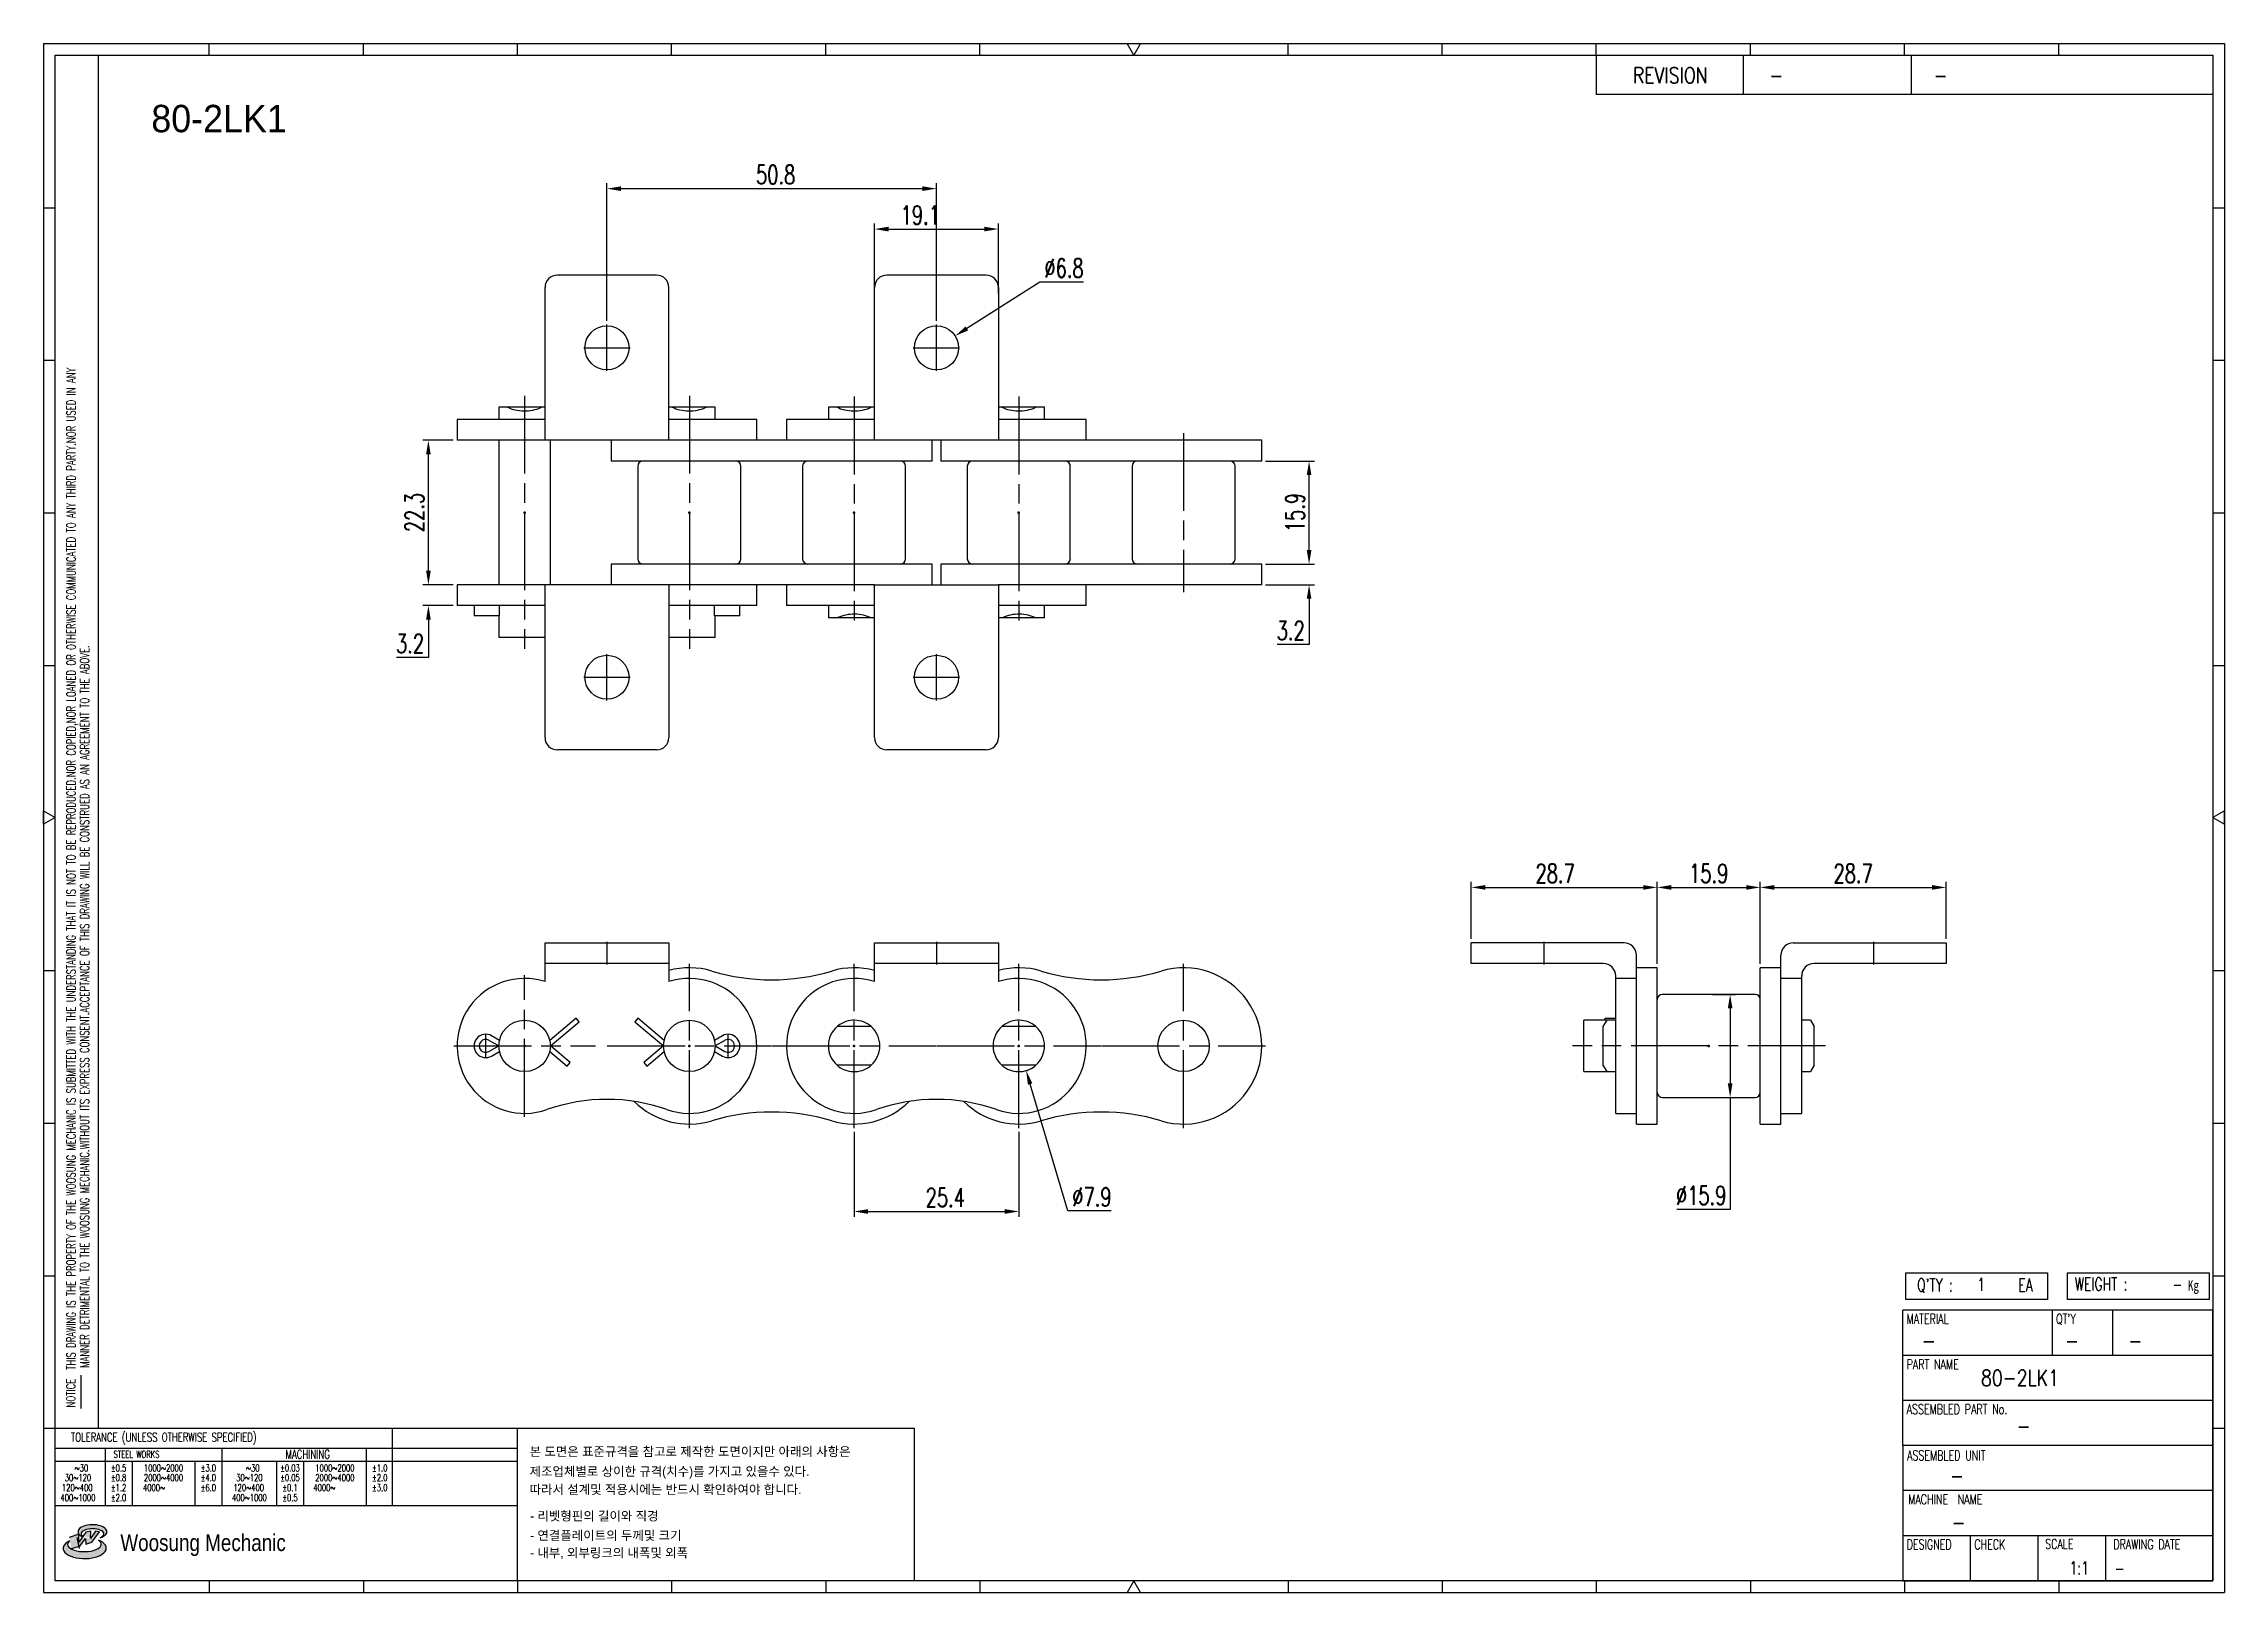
# Model space of a CAD drawing. Header units: millimetres. Extents: x 1209 to 1546, y 59 to 298.
import ezdxf
from ezdxf.enums import TextEntityAlignment as Align

# ---------------------------------------------------------------- set-up
doc = ezdxf.new("R2010")
doc.units = ezdxf.units.MM
doc.linetypes.add('AM_ISO08W050', pattern=[18, 12, -1.5, 3, -1.5])
doc.layers.get('Defpoints').update_dxf_attribs({"color": 80})
doc.layers.add('2d ConnectionPoints', color=7, linetype='Continuous', lineweight=50)
doc.layers.add('CL1', color=140, linetype='AM_ISO08W050', lineweight=25)
for name, color, linetype in [('S-DIM', 7, 'Continuous'), ('TITLE', 7, 'Continuous'), ('도면레이아웃', 7, 'Continuous')]:
    doc.layers.add(name, color=color, linetype=linetype)
doc.styles.add('HAN', font='ROMANS.shx', dxfattribs={"width": 0.7, "bigfont": 'whgtxt.shx'})
doc.styles.add('HKD_ST2', font='romans.shx', dxfattribs={"width": 0.7, "height": 4, "bigfont": '@extfont2.shx'})
doc.styles.add('HSG', font='SIMPLEX.shx', dxfattribs={"width": 0.7, "bigfont": 'HSG.shx'})
doc.styles.add('MtXpl_', font='Gulim.ttf')
doc.styles.add('SLDTEXTSTYLE4', font='arial.ttf', dxfattribs={"width": 0.8})
doc.dimstyles.new('AP1.2', dxfattribs={"dimscale": 1.2, "dimtxt": 2.4, "dimasz": 1.8, "dimexe": 0.7, "dimexo": 0.5, "dimgap": 0.6, "dimtad": 1, "dimtoh": 1, "dimdec": 1, "dimrnd": 0.01, "dimzin": 9, "dimdsep": 46, "dimtxsty": 'HSG', "dimcen": 0, "dimclrd": 251, "dimclre": 251, "dimclrt": 60, "dimazin": 2, "dimtp": 1, "dimtm": 1, "dimtfac": 0.5, "dimtdec": 1, "dimtofl": 0, "dimtmove": 0, "dimatfit": 3, "dimfxl": 0, "dimtvp": 1, "dimtolj": 2, "dimlwd": -1, "dimlwe": -1, "dimarcsym": 0})

msp = doc.modelspace()

# ---------------------------------------------------------------- texts
at = {"color": 254, "style": 'MtXpl_'}
msp.add_text('80-2LK1', height=4.221, dxfattribs=at).set_placement((1226.09, 283.9))
at = {"style": 'HAN', "width": 0.8}
msp.add_text('80-2LK1', height=2.436, dxfattribs=at).set_placement((1508.19, 90.62))
at = {"color": 140, "style": 'MtXpl_'}
for s, p in [('본 도면은 표준규격을 참고로 제작한 도면이지만 아래의 사항은', (1284.41, 79.78)), ('제조업체별로 상이한 규격(치수)를 가지고 있을수 있다.', (1284.41, 76.72)), ('따라서 설계및 적용시에는 반드시 확인하여야 합니다.', (1284.41, 73.93)), ('- 리벳형핀의 길이와 직경', (1284.49, 69.84)), ('- 연결플레이트의 두께및 크기', (1284.49, 66.85)), ('- 내부, 외부링크의 내폭및 외폭', (1284.49, 64.16))]:
    msp.add_text(s, height=1.4072, dxfattribs=at).set_placement(p)

# ---------------------------------------------------------------- blocks, each defined once
blk = doc.blocks.new('MAST')
at = {"layer": '도면레이아웃'}
h = blk.add_hatch(color=10, dxfattribs=at)
h.paths.add_polyline_path([(1.544, 35.177), (1.554, 34.966), (1.779, 35.034), (2.054, 35.422), (1.908, 35.446), (1.728, 35.167), (1.741, 35.439), (1.547, 35.405), (1.292, 35.041), (1.295, 35.33), (0.943, 35.208), (1.03, 34.8), (1.336, 34.885)])
edge = h.paths.add_edge_path()
edge.add_ellipse((1.795, 35.421), major_axis=(-0.53, 0), ratio=0.487785, start_angle=122.36065, end_angle=403.39574)
edge.add_line((1.411, 35.244), (1.419, 35.261))
edge.add_ellipse((1.798, 35.344), major_axis=(-0.423, 0), ratio=0.444396, start_angle=131.58977, end_angle=386.19408, ccw=False)
edge = h.paths.add_edge_path()
edge.add_ellipse((1.512, 34.815), major_axis=(-0.793, 0), ratio=0.480113, start_angle=314.67633, end_angle=590.85213)
edge.add_ellipse((1.501, 34.958), major_axis=(-0.62, 0), ratio=0.43311, start_angle=331.7024, end_angle=574.42495, ccw=False)
at = {"color": 140}
for p, q in [((0, 90.118), (80.15, 90.118)), ((0, 90.118), (0, 33.191)), ((80.15, 90.118), (80.15, 33.191)), ((57.068, 89.693), (57.068, 88.246)), ((62.47, 89.693), (62.47, 88.246)), ((68.635, 89.693), (68.635, 88.246)), ((79.725, 88.246), (57.068, 88.246)), ((68.449, 43.961), (68.449, 44.936)), ((68.449, 44.936), (73.654, 44.936)), ((73.654, 44.936), (73.654, 43.961)), ((74.39, 43.961), (74.39, 44.936)), ((74.39, 44.936), (79.595, 44.936)), ((79.595, 44.936), (79.595, 43.961)), ((68.336, 38.59), (68.336, 43.563)), ((79.725, 43.563), (68.336, 43.563)), ((73.654, 43.961), (68.449, 43.961)), ((73.827, 43.563), (73.827, 41.905)), ((79.595, 43.961), (74.39, 43.961)), ((76.037, 43.563), (76.037, 41.905)), ((79.725, 38.59), (79.725, 43.563)), ((79.725, 41.905), (68.336, 41.905)), ((79.725, 40.248), (68.336, 40.248)), ((68.336, 38.59), (68.336, 33.616)), ((79.725, 38.59), (68.336, 38.59)), ((79.725, 33.616), (79.725, 38.59)), ((79.725, 36.932), (68.336, 36.932)), ((79.725, 35.274), (68.336, 35.274)), ((70.822, 33.616), (70.822, 35.274)), ((73.309, 33.616), (73.309, 35.274)), ((75.796, 33.616), (75.796, 35.274)), ((0, 33.191), (80.15, 33.191)), ((68.336, 33.616), (79.725, 33.616))]:
    blk.add_line(p, q, dxfattribs=at)
for p, q in [((6.089, 89.693), (6.089, 90.118)), ((11.753, 89.693), (11.753, 90.118)), ((17.418, 89.693), (17.418, 90.118)), ((23.082, 89.693), (23.082, 90.118)), ((28.746, 89.693), (28.746, 90.118)), ((34.411, 89.693), (34.411, 90.118)), ((45.739, 89.693), (45.739, 90.118)), ((51.404, 89.693), (51.404, 90.118)), ((57.068, 89.693), (57.068, 90.118)), ((62.732, 89.693), (62.732, 90.118)), ((68.397, 89.693), (68.397, 90.118)), ((74.061, 89.693), (74.061, 90.118)), ((0, 84.085), (0.425, 84.085)), ((79.725, 84.085), (80.15, 84.085)), ((0, 78.478), (0.425, 78.478)), ((79.725, 78.478), (80.15, 78.478)), ((0, 72.87), (0.425, 72.87)), ((79.725, 72.87), (80.15, 72.87)), ((0, 67.262), (0.425, 67.262)), ((79.725, 67.262), (80.15, 67.262)), ((0, 56.047), (0.425, 56.047)), ((79.725, 56.047), (80.15, 56.047)), ((0, 50.439), (0.425, 50.439)), ((79.725, 50.439), (80.15, 50.439)), ((0, 44.832), (0.425, 44.832)), ((79.725, 44.832), (80.15, 44.832)), ((1.377, 39.947), (1.377, 41.174)), ((0, 39.224), (0.425, 39.224)), ((79.725, 39.224), (80.15, 39.224)), ((6.089, 33.616), (6.089, 33.191)), ((11.753, 33.616), (11.753, 33.191)), ((17.418, 33.616), (17.418, 33.191)), ((23.082, 33.616), (23.082, 33.191)), ((28.746, 33.616), (28.746, 33.191)), ((34.411, 33.616), (34.411, 33.191)), ((45.739, 33.616), (45.739, 33.191)), ((51.404, 33.616), (51.404, 33.191)), ((57.068, 33.616), (57.068, 33.191)), ((62.732, 33.616), (62.732, 33.191)), ((68.397, 33.616), (68.397, 33.191)), ((74.061, 33.616), (74.061, 33.191))]:
    blk.add_line(p, q)
at = {"color": 2}
for p, q in [((2.017, 39.224), (2.017, 89.693)), ((0.425, 39.224), (17.418, 39.224)), ((0.425, 38.487), (17.418, 38.487)), ((2.257, 38.487), (2.257, 36.382)), ((6.557, 38.5), (6.557, 36.382)), ((11.857, 38.487), (11.857, 36.382)), ((12.816, 39.224), (12.816, 36.382)), ((17.418, 33.616), (17.418, 39.224)), ((0.425, 38.012), (17.418, 38.012)), ((3.257, 38.012), (3.257, 36.382)), ((5.557, 38.012), (5.557, 36.382)), ((8.557, 38.012), (8.557, 36.382)), ((9.557, 38.026), (9.557, 36.382)), ((0.425, 36.382), (17.418, 36.382))]:
    blk.add_line(p, q, dxfattribs=at)
for points in [[(40.075, 89.693), (39.83, 90.118), (40.32, 90.118)], [(0.425, 61.679), (0, 61.433), (0, 61.924)], [(79.725, 61.679), (80.15, 61.433), (80.15, 61.924)], [(40.075, 33.616), (39.83, 33.191), (40.32, 33.191)]]:
    blk.add_lwpolyline(points, close=True)
at = {"color": 140}
blk.add_lwpolyline([(0.425, 89.693), (79.725, 89.693), (79.725, 33.616), (0.425, 33.616)], close=True, dxfattribs=at)
at = {"layer": '도면레이아웃'}
for p, q in [((1.295, 35.33), (0.943, 35.208)), ((1.547, 35.405), (1.292, 35.041)), ((1.292, 35.041), (1.295, 35.33)), ((1.741, 35.439), (1.547, 35.405)), ((1.908, 35.446), (1.728, 35.167)), ((1.728, 35.167), (1.741, 35.439)), ((1.779, 35.034), (2.054, 35.422)), ((2.054, 35.422), (1.908, 35.446)), ((1.03, 34.8), (1.336, 34.885)), ((1.224, 35.208), (1.311, 34.8)), ((1.224, 35.208), (1.224, 35.208)), ((1.336, 34.885), (1.544, 35.177)), ((1.419, 35.261), (1.411, 35.244)), ((1.544, 35.177), (1.554, 34.966)), ((1.554, 34.966), (1.779, 35.034))]:
    blk.add_line(p, q, dxfattribs=at)
for centre, major_axis, ratio, start_param, end_param in [((1.795, 35.421), (-0.53, 0), 0.487785, 2.135596, 7.040584), ((1.798, 35.344), (-0.423, 0), 0.444396, 2.296675, 6.740358), ((1.512, 34.815), (-0.793, 0), 0.480113, 5.492138, 10.312315), ((1.501, 34.958), (-0.62, 0), 0.43311, 5.789299, 10.025607)]:
    blk.add_ellipse(centre, major_axis=major_axis, ratio=ratio, start_param=start_param, end_param=end_param, dxfattribs=at)
for s, height, style, width, p in [('REVISION', 0.5806, 'HAN', 0.8, (58.415, 88.664)), ('-', 0.581, 'HAN', 0.8, (63.426, 88.664)), ('-', 0.581, 'HAN', 0.8, (69.468, 88.664)), ("Q'TY : ", 0.4746, 'HKD_ST2', 0.7, (68.857, 44.253)), ('1', 0.475, 'HKD_ST2', 0.7, (71.071, 44.275)), ('EA', 0.4746, 'HKD_ST2', 0.7, (72.578, 44.253)), ('WEIGHT : ', 0.4746, 'HKD_ST2', 0.7, (74.65, 44.286)), ('-', 0.581, 'HAN', 0.8, (69.029, 42.157)), ('-', 0.581, 'HAN', 0.8, (74.289, 42.157)), ('-', 0.581, 'HAN', 0.8, (76.623, 42.157)), ('-', 0.581, 'HAN', 0.8, (72.515, 39.013)), ('-', 0.581, 'HAN', 0.8, (70.067, 37.189)), ('-', 0.581, 'HAN', 0.8, (70.126, 35.48)), ('1:1', 0.4746, 'HKD_ST2', 0.7, (74.458, 33.848)), ('-', 0.475, 'HKD_ST2', 0.7, (76.112, 33.837))]:
    blk.add_text(s, height=height, dxfattribs=dict(style=style, width=width)).set_placement(p)
at = {"color": 6, "style": 'HKD_ST2', "width": 0.7}
for s, p in [(' THIS DRAWING IS THE PROPERTY OF THE WOOSUNG MECHANIC IS SUBMITTED WITH THE UNDERSTANDING THAT IT IS NOT TO BE REPRODUCED.NOR COPIED,NOR LOANED OR OTHERWISE COMMUNICATED TO ANY THIRD PARTY.NOR USED IN ANY', (1.173, 41.217)), ('MANNER DETRIMENTAL TO THE WOOSUNG MECHANIC.WITHOUT ITS EXPRESS CONSENT.ACCEPTANCE OF THIS DRAWING WILL BE CONSTRUED AS AN AGREEMENT TO THE ABOVE.', (1.672, 41.447))]:
    blk.add_text(s, height=0.326266, rotation=90, dxfattribs=at).set_placement(p)
at = {"style": 'HKD_ST2', "width": 0.7}
blk.add_text('-', height=0.475, dxfattribs=at).set_placement((78.613, 44.286), align=Align.RIGHT)
at = {"color": 254, "style": 'HKD_ST2', "width": 0.7}
for s, height, p in [('MATERIAL', 0.3651, (68.474, 43.425)), ("QT'Y", 0.3651, (73.965, 43.425)), ('PART NAME', 0.3651, (68.474, 41.756)), ('ASSEMBLED PART No.', 0.36511, (68.474, 40.109)), ('ASSEMBLED UNIT', 0.36511, (68.49, 38.408)), ('MACHINE  NAME', 0.36511, (68.532, 36.794)), ('DESIGNED', 0.3651, (68.474, 35.136)), ('CHECK', 0.3651, (70.961, 35.136)), ('SCALE', 0.3651, (73.566, 35.153)), ('DRAWING DATE', 0.36511, (76.071, 35.141))]:
    blk.add_text(s, height=height, dxfattribs=at).set_placement(p, align=Align.TOP_LEFT)
at = {"style": 'HKD_ST2', "width": 0.7}
blk.add_text('NOTICE', height=0.3263, rotation=90, dxfattribs=at).set_placement((1.163, 39.988))
blk.add_text('TOLERANCE (UNLESS OTHERWISE SPECIFIED)', height=0.32627, dxfattribs=at).set_placement((4.417, 38.896), align=Align.MIDDLE_CENTER)
at = {"color": 4, "style": 'HKD_ST2', "width": 0.7}
for s, height, p in [('%%12630', 0.261, (1.389, 37.762)), ('1000%%1262000', 0.26101, (4.407, 37.762)), ('%%12630', 0.261, (7.689, 37.762)), ('1000%%1262000', 0.26101, (10.707, 37.762)), ('120%%126400', 0.26101, (1.237, 37.045)), ('30%%126120', 0.261, (1.263, 37.411)), ('4000%%126', 0.261, (4.061, 37.045)), ('2000%%1264000', 0.26101, (4.407, 37.411)), ('120%%126400', 0.26101, (7.537, 37.045)), ('30%%126120', 0.261, (7.563, 37.411)), ('4000%%126', 0.261, (10.321, 37.045)), ('2000%%1264000', 0.26101, (10.707, 37.411)), ('400%%1261000', 0.26101, (1.263, 36.67)), ('400%%1261000', 0.26101, (7.563, 36.67))]:
    blk.add_text(s, height=height, dxfattribs=at).set_placement(p, align=Align.MIDDLE_CENTER)
for s, height, p in [('%%P0.5', 0.261, (2.757, 37.762)), ('STEEL WORKS', 0.26101, (3.416, 38.268)), ('%%P3.0', 0.261, (6.057, 37.762)), ('%%P0.03', 0.261, (9.057, 37.762)), ('MACHINING', 0.3263, (9.707, 38.27)), ('%%P1.0', 0.261, (12.357, 37.762)), ('%%P0.8', 0.261, (2.757, 37.411)), ('%%P1.2', 0.261, (2.757, 37.045)), ('%%P4.0', 0.261, (6.057, 37.411)), ('%%P6.0', 0.261, (6.057, 37.045)), ('%%P0.05', 0.261, (9.057, 37.411)), ('%%P0.1', 0.261, (9.057, 37.045)), ('%%P2.0', 0.261, (12.357, 37.411)), ('%%P3.0', 0.261, (12.357, 37.045)), ('%%P2.0', 0.261, (2.757, 36.67)), ('%%P0.5', 0.261, (9.057, 36.67))]:
    blk.add_text(s, height=height, dxfattribs=at).set_placement(p, align=Align.MIDDLE)
at = {"color": 1, "style": 'SLDTEXTSTYLE4', "width": 0.8}
blk.add_text('Woosung Mechanic', height=0.61957, dxfattribs=at).set_placement((2.822, 34.711))
at = {"layer": 'TITLE', "width": 0.8}
blk.add_text('Kg', height=0.3789, dxfattribs=at).set_placement((78.807, 44.286))
blk = doc.blocks.new('*D2')
at = {"layer": 'Defpoints', "color": 0, "transparency": 16777216}
for p in [(1397.29, 217.32), (1404.59, 217.32), (1397.29, 214.12)]:
    blk.add_point(p, dxfattribs=at)
at = {"layer": 'S-DIM', "color": 251, "linetype": 'ByBlock', "transparency": 16777216}
for p, q in [((1404.59, 219.48), (1404.59, 221.64)), ((1397.89, 217.32), (1405.43, 217.32)), ((1397.89, 214.12), (1405.43, 214.12)), ((1404.59, 211.96), (1404.59, 204.89)), ((1404.59, 204.89), (1399.65, 204.89))]:
    blk.add_line(p, q, dxfattribs=at)
at = {"layer": 'S-DIM', "color": 251, "transparency": 16777216}
for points in [[(1404.23, 219.48), (1404.95, 219.48), (1404.59, 217.32)], [(1404.23, 211.96), (1404.95, 211.96), (1404.59, 214.12)]]:
    blk.add_solid(points, dxfattribs=at)
at = {"layer": 'S-DIM', "color": 60, "transparency": 16777216, "insert": (1401.76, 207.05), "char_height": 2.88, "attachment_point": 5, "style": 'HSG'}
blk.add_mtext('\\A2;3.2', dxfattribs=at)
blk = doc.blocks.new('*D3')
at = {"layer": 'Defpoints', "color": 0, "transparency": 16777216}
for p in [(1397.29, 233.2), (1404.59, 233.2), (1397.29, 217.32)]:
    blk.add_point(p, dxfattribs=at)
at = {"layer": 'S-DIM', "color": 251, "linetype": 'ByBlock', "transparency": 16777216}
for p, q in [((1397.89, 233.2), (1405.43, 233.2)), ((1404.59, 219.48), (1404.59, 231.04)), ((1397.89, 217.32), (1405.43, 217.32))]:
    blk.add_line(p, q, dxfattribs=at)
at = {"layer": 'S-DIM', "color": 251, "transparency": 16777216}
for points in [[(1404.23, 231.04), (1404.95, 231.04), (1404.59, 233.2)], [(1404.23, 219.48), (1404.95, 219.48), (1404.59, 217.32)]]:
    blk.add_solid(points, dxfattribs=at)
at = {"layer": 'S-DIM', "color": 60, "transparency": 16777216, "insert": (1402.43, 225.26), "char_height": 2.88, "attachment_point": 5, "rotation": 90, "style": 'HSG'}
blk.add_mtext('\\A2;15.9', dxfattribs=at)
blk = doc.blocks.new('*D4')
at = {"layer": 'Defpoints', "color": 0, "transparency": 16777216}
for p in [(1347.14, 275.2), (1296.34, 254.23), (1347.14, 254.23)]:
    blk.add_point(p, dxfattribs=at)
at = {"layer": 'S-DIM', "color": 251, "linetype": 'ByBlock', "transparency": 16777216}
for p, q in [((1296.34, 254.83), (1296.34, 276.04)), ((1347.14, 254.83), (1347.14, 276.04)), ((1298.5, 275.2), (1344.98, 275.2))]:
    blk.add_line(p, q, dxfattribs=at)
at = {"layer": 'S-DIM', "color": 251, "transparency": 16777216}
for points in [[(1298.5, 275.56), (1298.5, 274.84), (1296.34, 275.2)], [(1344.98, 275.56), (1344.98, 274.84), (1347.14, 275.2)]]:
    blk.add_solid(points, dxfattribs=at)
at = {"layer": 'S-DIM', "color": 60, "transparency": 16777216, "insert": (1322.35, 277.36), "char_height": 2.88, "attachment_point": 5, "style": 'HSG'}
blk.add_mtext('\\A2;50.8', dxfattribs=at)
blk = doc.blocks.new('*D5')
at = {"layer": 'Defpoints', "color": 0, "transparency": 16777216}
for p in [(1356.69, 268.97), (1337.59, 258.45), (1356.69, 258.45)]:
    blk.add_point(p, dxfattribs=at)
at = {"layer": 'S-DIM', "color": 251, "linetype": 'ByBlock', "transparency": 16777216}
for p, q in [((1337.59, 259.05), (1337.59, 269.81)), ((1356.69, 259.05), (1356.69, 269.81)), ((1339.75, 268.97), (1354.53, 268.97))]:
    blk.add_line(p, q, dxfattribs=at)
at = {"layer": 'S-DIM', "color": 251, "transparency": 16777216}
for points in [[(1339.75, 269.33), (1339.75, 268.61), (1337.59, 268.97)], [(1354.53, 269.33), (1354.53, 268.61), (1356.69, 268.97)]]:
    blk.add_solid(points, dxfattribs=at)
at = {"layer": 'S-DIM', "color": 60, "transparency": 16777216, "insert": (1344.64, 271.13), "char_height": 2.88, "attachment_point": 5, "style": 'HSG'}
blk.add_mtext('\\A2;19.1', dxfattribs=at)
blk = doc.blocks.new('*D6')
at = {"layer": 'Defpoints', "color": 0, "transparency": 16777216}
for p in [(1350.01, 252.49), (1344.27, 248.83)]:
    blk.add_point(p, dxfattribs=at)
at = {"layer": 'S-DIM', "color": 251, "linetype": 'ByBlock', "transparency": 16777216}
for p, q in [((1363.06, 260.8), (1351.83, 253.65)), ((1369.82, 260.8), (1363.06, 260.8))]:
    blk.add_line(p, q, dxfattribs=at)
at = {"layer": 'S-DIM', "color": 251, "transparency": 16777216}
blk.add_solid([(1351.64, 253.95), (1352.02, 253.34), (1350.01, 252.49)], dxfattribs=at)
at = {"layer": 'S-DIM', "color": 60, "transparency": 16777216, "insert": (1366.8, 262.96), "char_height": 2.88, "attachment_point": 5, "style": 'HSG'}
blk.add_mtext('\\A2;∅6.8', dxfattribs=at)
blk = doc.blocks.new('*D7')
at = {"layer": 'Defpoints', "color": 0, "transparency": 16777216}
for p in [(1268.81, 214.12), (1273.24, 214.12), (1273.24, 210.92)]:
    blk.add_point(p, dxfattribs=at)
at = {"layer": 'S-DIM', "color": 251, "linetype": 'ByBlock', "transparency": 16777216}
for p, q in [((1268.81, 216.28), (1268.81, 218.44)), ((1272.64, 214.12), (1267.97, 214.12)), ((1272.64, 210.92), (1267.97, 210.92)), ((1268.81, 208.76), (1268.81, 202.89)), ((1268.81, 202.89), (1263.87, 202.89))]:
    blk.add_line(p, q, dxfattribs=at)
at = {"layer": 'S-DIM', "color": 251, "transparency": 16777216}
for points in [[(1268.45, 216.28), (1269.17, 216.28), (1268.81, 214.12)], [(1268.45, 208.76), (1269.17, 208.76), (1268.81, 210.92)]]:
    blk.add_solid(points, dxfattribs=at)
at = {"layer": 'S-DIM', "color": 60, "transparency": 16777216, "insert": (1265.98, 205.05), "char_height": 2.88, "attachment_point": 5, "style": 'HSG'}
blk.add_mtext('\\A2;3.2', dxfattribs=at)
blk = doc.blocks.new('*D8')
at = {"layer": 'Defpoints', "color": 0, "transparency": 16777216}
for p in [(1268.81, 236.4), (1273.24, 236.4), (1273.24, 214.12)]:
    blk.add_point(p, dxfattribs=at)
at = {"layer": 'S-DIM', "color": 251, "linetype": 'ByBlock', "transparency": 16777216}
for p, q in [((1272.64, 236.4), (1267.97, 236.4)), ((1268.81, 216.28), (1268.81, 234.24)), ((1272.64, 214.12), (1267.97, 214.12))]:
    blk.add_line(p, q, dxfattribs=at)
at = {"layer": 'S-DIM', "color": 251, "transparency": 16777216}
for points in [[(1268.45, 234.24), (1269.17, 234.24), (1268.81, 236.4)], [(1268.45, 216.28), (1269.17, 216.28), (1268.81, 214.12)]]:
    blk.add_solid(points, dxfattribs=at)
at = {"layer": 'S-DIM', "color": 60, "transparency": 16777216, "insert": (1266.65, 225.26), "char_height": 2.88, "attachment_point": 5, "rotation": 90, "style": 'HSG'}
blk.add_mtext('\\A2;22.3', dxfattribs=at)
blk = doc.blocks.new('*D9')
at = {"layer": 'Defpoints', "color": 0, "transparency": 16777216}
for p in [(1334.44, 130.36), (1359.84, 130.36), (1359.84, 117.49)]:
    blk.add_point(p, dxfattribs=at)
at = {"layer": 'S-DIM', "color": 251, "linetype": 'ByBlock', "transparency": 16777216}
for p, q in [((1334.44, 129.76), (1334.44, 116.65)), ((1359.84, 129.76), (1359.84, 116.65)), ((1336.6, 117.49), (1357.68, 117.49))]:
    blk.add_line(p, q, dxfattribs=at)
at = {"layer": 'S-DIM', "color": 251, "transparency": 16777216}
for points in [[(1336.6, 117.85), (1336.6, 117.13), (1334.44, 117.49)], [(1357.68, 117.85), (1357.68, 117.13), (1359.84, 117.49)]]:
    blk.add_solid(points, dxfattribs=at)
at = {"layer": 'S-DIM', "color": 60, "transparency": 16777216, "insert": (1348.5, 119.65), "char_height": 2.88, "attachment_point": 5, "style": 'HSG'}
blk.add_mtext('\\A2;25.4', dxfattribs=at)
blk = doc.blocks.new('*D10')
at = {"layer": 'Defpoints', "color": 0, "transparency": 16777216}
for p in [(1358.71, 146.82), (1360.97, 139.21)]:
    blk.add_point(p, dxfattribs=at)
at = {"layer": 'S-DIM', "color": 251, "linetype": 'ByBlock', "transparency": 16777216}
for p, q in [((1367.41, 117.58), (1361.59, 137.14)), ((1374.08, 117.58), (1367.41, 117.58))]:
    blk.add_line(p, q, dxfattribs=at)
blk.add_arc((1359.84, 143.02), 3.97, 274.4539, 302.7503, dxfattribs=at)
at = {"layer": 'S-DIM', "color": 251, "transparency": 16777216}
blk.add_solid([(1361.93, 137.24), (1361.24, 137.04), (1360.97, 139.21)], dxfattribs=at)
at = {"layer": 'S-DIM', "color": 60, "transparency": 16777216, "insert": (1371.11, 119.74), "char_height": 2.88, "attachment_point": 5, "style": 'HSG'}
blk.add_mtext('\\A2;∅7.9', dxfattribs=at)
blk = doc.blocks.new('*D11')
at = {"layer": 'Defpoints', "color": 0, "transparency": 16777216}
for p in [(1458.26, 167.46), (1429.6, 158.92), (1458.26, 155.07)]:
    blk.add_point(p, dxfattribs=at)
at = {"layer": 'S-DIM', "color": 251, "linetype": 'ByBlock', "transparency": 16777216}
for p, q in [((1429.6, 159.52), (1429.6, 168.3)), ((1458.26, 155.67), (1458.26, 168.3)), ((1431.76, 167.46), (1456.1, 167.46))]:
    blk.add_line(p, q, dxfattribs=at)
at = {"layer": 'S-DIM', "color": 251, "transparency": 16777216}
for points in [[(1431.76, 167.82), (1431.76, 167.1), (1429.6, 167.46)], [(1456.1, 167.82), (1456.1, 167.1), (1458.26, 167.46)]]:
    blk.add_solid(points, dxfattribs=at)
at = {"layer": 'S-DIM', "color": 60, "transparency": 16777216, "insert": (1442.53, 169.62), "char_height": 2.88, "attachment_point": 5, "style": 'HSG'}
blk.add_mtext('\\A2;28.7', dxfattribs=at)
blk = doc.blocks.new('*D12')
at = {"layer": 'Defpoints', "color": 0, "transparency": 16777216}
for p in [(1474.14, 167.46), (1458.26, 155.07), (1474.14, 155.07)]:
    blk.add_point(p, dxfattribs=at)
at = {"layer": 'S-DIM', "color": 251, "linetype": 'ByBlock', "transparency": 16777216}
for p, q in [((1458.26, 155.67), (1458.26, 168.3)), ((1474.14, 155.67), (1474.14, 168.3)), ((1460.42, 167.46), (1471.98, 167.46))]:
    blk.add_line(p, q, dxfattribs=at)
at = {"layer": 'S-DIM', "color": 251, "transparency": 16777216}
for points in [[(1460.42, 167.82), (1460.42, 167.1), (1458.26, 167.46)], [(1471.98, 167.82), (1471.98, 167.1), (1474.14, 167.46)]]:
    blk.add_solid(points, dxfattribs=at)
at = {"layer": 'S-DIM', "color": 60, "transparency": 16777216, "insert": (1466.2, 169.62), "char_height": 2.88, "attachment_point": 5, "style": 'HSG'}
blk.add_mtext('\\A2;15.9', dxfattribs=at)
blk = doc.blocks.new('*D13')
at = {"layer": 'Defpoints', "color": 0, "transparency": 16777216}
for p in [(1502.8, 167.46), (1502.8, 158.92), (1474.14, 155.07)]:
    blk.add_point(p, dxfattribs=at)
at = {"layer": 'S-DIM', "color": 251, "linetype": 'ByBlock', "transparency": 16777216}
for p, q in [((1474.14, 155.67), (1474.14, 168.3)), ((1502.8, 159.52), (1502.8, 168.3)), ((1476.3, 167.46), (1500.64, 167.46))]:
    blk.add_line(p, q, dxfattribs=at)
at = {"layer": 'S-DIM', "color": 251, "transparency": 16777216}
for points in [[(1476.3, 167.82), (1476.3, 167.1), (1474.14, 167.46)], [(1500.64, 167.82), (1500.64, 167.1), (1502.8, 167.46)]]:
    blk.add_solid(points, dxfattribs=at)
at = {"layer": 'S-DIM', "color": 60, "transparency": 16777216, "insert": (1488.47, 169.62), "char_height": 2.88, "attachment_point": 5, "style": 'HSG'}
blk.add_mtext('\\A2;28.7', dxfattribs=at)
blk = doc.blocks.new('*D14')
at = {"layer": 'Defpoints', "color": 0, "transparency": 16777216}
for p in [(1466.2, 150.96), (1466.2, 135.08), (1469.51, 135.08)]:
    blk.add_point(p, dxfattribs=at)
at = {"layer": 'S-DIM', "color": 251, "linetype": 'ByBlock', "transparency": 16777216}
for p, q in [((1466.8, 150.96), (1470.35, 150.96)), ((1469.51, 148.8), (1469.51, 137.24)), ((1466.8, 135.08), (1470.35, 135.08)), ((1469.51, 135.08), (1469.51, 117.81)), ((1469.51, 117.81), (1461.3, 117.81))]:
    blk.add_line(p, q, dxfattribs=at)
at = {"layer": 'S-DIM', "color": 251, "transparency": 16777216}
for points in [[(1469.15, 148.8), (1469.87, 148.8), (1469.51, 150.96)], [(1469.15, 137.24), (1469.87, 137.24), (1469.51, 135.08)]]:
    blk.add_solid(points, dxfattribs=at)
at = {"layer": 'S-DIM', "color": 60, "transparency": 16777216, "insert": (1465.05, 119.97), "char_height": 2.88, "attachment_point": 5, "style": 'HSG'}
blk.add_mtext('\\A2;%%c15.9', dxfattribs=at)

# ---------------------------------------------------------------- dimensions: what is measured, and where the dimension line sits
at = {"layer": 'S-DIM'}
for base, p1, p2, picture, middle in [((1347.14, 275.2), (1296.34, 254.23), (1347.14, 254.23), '*D4', (1322.35, 275.2)), ((1356.69, 268.97), (1337.59, 258.45), (1356.69, 258.45), '*D5', (1344.64, 268.97)), ((1458.26, 167.46), (1429.6, 158.92), (1458.26, 155.07), '*D11', (1442.53, 167.46)), ((1359.84, 117.49), (1334.44, 130.36), (1359.84, 130.36), '*D9', (1348.5, 117.49))]:
    dim = msp.add_linear_dim(base=base, p1=p1, p2=p2, dimstyle='AP1.2', dxfattribs=at)
    dim.commit()
    dim.dimension.update_dxf_attribs({"geometry": picture, "text_midpoint": middle, "dimtype": 128})
for p1, p2, picture, middle in [((1344.27, 248.83), (1350.01, 252.49), '*D6', (1366.8, 260.8)), ((1358.71, 146.82), (1360.97, 139.21), '*D10', (1371.11, 117.58))]:
    dim = msp.add_diameter_dim_2p(p1=p1, p2=p2, dimstyle='AP1.2', dxfattribs=at)
    dim.commit()
    dim.dimension.update_dxf_attribs({"geometry": picture, "text_midpoint": middle, "dimtype": 131})
for base, p1, p2, picture, middle in [((1268.81, 236.4), (1273.24, 214.12), (1273.24, 236.4), '*D8', (1266.65, 225.26)), ((1404.59, 233.2), (1397.29, 217.32), (1397.29, 233.2), '*D3', (1402.43, 225.26))]:
    dim = msp.add_linear_dim(base=base, p1=p1, p2=p2, angle=90, dimstyle='AP1.2', override={"dimtmove": 1}, dxfattribs=at)
    dim.commit()
    dim.dimension.update_dxf_attribs({"geometry": picture, "text_midpoint": middle})
for base, p1, p2, picture, middle in [((1404.59, 217.32), (1397.29, 214.12), (1397.29, 217.32), '*D2', (1401.76, 204.89)), ((1268.81, 214.12), (1273.24, 210.92), (1273.24, 214.12), '*D7', (1265.98, 202.89))]:
    dim = msp.add_linear_dim(base=base, p1=p1, p2=p2, angle=90, dimstyle='AP1.2', dxfattribs=at)
    dim.commit()
    dim.dimension.update_dxf_attribs({"geometry": picture, "text_midpoint": middle, "dimtype": 128})
for base, p1, p2, picture, middle in [((1474.14, 167.46), (1458.26, 155.07), (1474.14, 155.07), '*D12', (1466.2, 169.62)), ((1502.8, 167.46), (1474.14, 155.07), (1502.8, 158.92), '*D13', (1488.47, 169.62))]:
    dim = msp.add_linear_dim(base=base, p1=p1, p2=p2, dimstyle='AP1.2', override={"dimtmove": 1}, dxfattribs=at)
    dim.commit()
    dim.dimension.update_dxf_attribs({"geometry": picture, "text_midpoint": middle})
dim = msp.add_linear_dim(base=(1469.51, 135.08), p1=(1466.2, 150.96), p2=(1466.2, 135.08), angle=90, text='%%c<>', dimstyle='AP1.2', dxfattribs=at)
dim.commit()
dim.dimension.update_dxf_attribs({"geometry": '*D14', "text_midpoint": (1465.05, 117.81), "dimtype": 128})

# ---------------------------------------------------------------- linework, layer by layer
for p, q in [((1286.79, 236.4), (1286.79, 259.95)), ((1303.98, 261.86), (1288.7, 261.86)), ((1305.89, 236.4), (1305.89, 259.95)), ((1337.59, 236.4), (1337.59, 259.95)), ((1354.78, 261.86), (1339.5, 261.86)), ((1356.69, 259.95), (1356.69, 236.4)), ((1286.79, 239.6), (1273.24, 239.6)), ((1273.24, 239.6), (1273.24, 236.4)), ((1279.67, 241.51), (1279.67, 239.6)), ((1286.79, 241.51), (1279.67, 241.51)), ((1281.01, 241.51), (1281.28, 241.38)), ((1281.28, 241.38), (1281.57, 241.27)), ((1281.57, 241.27), (1281.88, 241.17)), ((1281.88, 241.17), (1282.19, 241.09)), ((1282.19, 241.09), (1282.52, 241.03)), ((1282.52, 241.03), (1282.86, 240.98)), ((1282.86, 240.98), (1283.2, 240.95)), ((1283.2, 240.95), (1283.54, 240.94)), ((1283.54, 240.94), (1283.89, 240.94)), ((1283.89, 240.94), (1284.23, 240.96)), ((1284.23, 240.96), (1284.57, 241)), ((1284.57, 241), (1284.91, 241.06)), ((1284.91, 241.06), (1285.23, 241.13)), ((1285.23, 241.13), (1285.54, 241.21)), ((1285.54, 241.21), (1285.84, 241.32)), ((1285.84, 241.32), (1286.12, 241.44)), ((1286.12, 241.44), (1286.27, 241.51)), ((1313.01, 241.51), (1305.89, 241.51)), ((1319.44, 239.6), (1305.89, 239.6)), ((1306.41, 241.51), (1306.68, 241.38)), ((1306.68, 241.38), (1306.97, 241.27)), ((1306.97, 241.27), (1307.28, 241.17)), ((1307.28, 241.17), (1307.59, 241.09)), ((1307.59, 241.09), (1307.92, 241.03)), ((1307.92, 241.03), (1308.26, 240.98)), ((1308.26, 240.98), (1308.6, 240.95)), ((1308.6, 240.95), (1308.94, 240.94)), ((1308.94, 240.94), (1309.29, 240.94)), ((1309.29, 240.94), (1309.63, 240.96)), ((1309.63, 240.96), (1309.97, 241)), ((1309.97, 241), (1310.31, 241.06)), ((1310.31, 241.06), (1310.63, 241.13)), ((1310.63, 241.13), (1310.94, 241.21)), ((1310.94, 241.21), (1311.24, 241.32)), ((1311.24, 241.32), (1311.52, 241.44)), ((1311.52, 241.44), (1311.67, 241.51)), ((1313.01, 239.6), (1313.01, 241.51)), ((1319.44, 236.4), (1319.44, 239.6)), ((1337.59, 239.6), (1324.04, 239.6)), ((1324.04, 239.6), (1324.04, 236.4)), ((1330.47, 241.51), (1330.47, 239.6)), ((1337.59, 241.51), (1330.47, 241.51)), ((1331.81, 241.51), (1332.08, 241.38)), ((1332.08, 241.38), (1332.37, 241.27)), ((1332.37, 241.27), (1332.68, 241.17)), ((1332.68, 241.17), (1332.99, 241.09)), ((1332.99, 241.09), (1333.32, 241.03)), ((1333.32, 241.03), (1333.66, 240.98)), ((1333.66, 240.98), (1334, 240.95)), ((1334, 240.95), (1334.34, 240.94)), ((1334.34, 240.94), (1334.69, 240.94)), ((1334.69, 240.94), (1335.03, 240.96)), ((1335.03, 240.96), (1335.37, 241)), ((1335.37, 241), (1335.71, 241.06)), ((1335.71, 241.06), (1336.03, 241.13)), ((1336.03, 241.13), (1336.34, 241.21)), ((1336.34, 241.21), (1336.64, 241.32)), ((1336.64, 241.32), (1336.92, 241.44)), ((1336.92, 241.44), (1337.07, 241.51)), ((1363.81, 241.51), (1356.69, 241.51)), ((1370.24, 239.6), (1356.69, 239.6)), ((1357.21, 241.51), (1357.48, 241.38)), ((1357.48, 241.38), (1357.77, 241.27)), ((1357.77, 241.27), (1358.08, 241.17)), ((1358.08, 241.17), (1358.39, 241.09)), ((1358.39, 241.09), (1358.72, 241.03)), ((1358.72, 241.03), (1359.06, 240.98)), ((1359.06, 240.98), (1359.4, 240.95)), ((1359.4, 240.95), (1359.74, 240.94)), ((1359.74, 240.94), (1360.09, 240.94)), ((1360.09, 240.94), (1360.43, 240.96)), ((1360.43, 240.96), (1360.77, 241)), ((1360.77, 241), (1361.11, 241.06)), ((1361.11, 241.06), (1361.43, 241.13)), ((1361.43, 241.13), (1361.74, 241.21)), ((1361.74, 241.21), (1362.04, 241.32)), ((1362.04, 241.32), (1362.32, 241.44)), ((1362.32, 241.44), (1362.47, 241.51)), ((1363.81, 239.6), (1363.81, 241.51)), ((1370.24, 236.4), (1370.24, 239.6)), ((1305.89, 236.4), (1273.24, 236.4)), ((1279.67, 236.4), (1279.67, 214.12)), ((1287.61, 214.12), (1287.61, 236.4)), ((1296.99, 236.4), (1296.99, 233.2)), ((1337.59, 236.4), (1305.89, 236.4)), ((1356.69, 236.4), (1337.59, 236.4)), ((1346.49, 233.2), (1346.49, 236.4)), ((1347.79, 236.4), (1347.79, 233.2)), ((1397.29, 236.4), (1356.69, 236.4)), ((1397.29, 233.2), (1397.29, 236.4)), ((1346.49, 233.2), (1296.99, 233.2)), ((1301.1, 232.4), (1301.1, 218.11)), ((1316.98, 218.11), (1316.98, 232.4)), ((1326.5, 232.4), (1326.5, 218.11)), ((1342.38, 218.11), (1342.38, 232.4)), ((1397.29, 233.2), (1347.79, 233.2)), ((1351.9, 232.4), (1351.9, 218.11)), ((1367.78, 218.11), (1367.78, 232.4)), ((1377.3, 232.4), (1377.3, 218.11)), ((1393.18, 218.11), (1393.18, 232.4)), ((1296.99, 217.32), (1296.99, 214.12)), ((1346.49, 217.32), (1296.99, 217.32)), ((1346.49, 214.12), (1346.49, 217.32)), ((1347.79, 217.32), (1347.79, 214.12)), ((1397.29, 217.32), (1347.79, 217.32)), ((1397.29, 214.12), (1397.29, 217.32)), ((1305.89, 214.12), (1273.24, 214.12)), ((1273.24, 214.12), (1273.24, 210.92)), ((1286.79, 190.57), (1286.79, 214.12)), ((1337.59, 214.12), (1305.89, 214.12)), ((1305.89, 214.12), (1305.89, 190.57)), ((1319.44, 210.92), (1319.44, 214.12)), ((1324.04, 214.12), (1324.04, 210.92)), ((1337.59, 190.57), (1337.59, 214.12)), ((1337.59, 214.12), (1356.69, 214.12)), ((1397.29, 214.12), (1356.69, 214.12)), ((1356.69, 214.12), (1356.69, 190.57)), ((1370.24, 210.92), (1370.24, 214.12)), ((1286.79, 210.92), (1273.24, 210.92)), ((1275.85, 210.92), (1275.85, 209.32)), ((1279.76, 209.32), (1275.85, 209.32)), ((1279.67, 209.32), (1279.67, 206.01)), ((1279.76, 209.32), (1279.76, 210.92)), ((1319.44, 210.92), (1305.89, 210.92)), ((1312.92, 209.32), (1312.92, 210.92)), ((1316.83, 209.32), (1312.92, 209.32)), ((1313.01, 206.01), (1313.01, 209.32)), ((1316.83, 209.32), (1316.83, 210.92)), ((1337.59, 210.92), (1324.04, 210.92)), ((1330.47, 210.92), (1330.47, 209.01)), ((1337.59, 209.01), (1330.47, 209.01)), ((1331.96, 209.08), (1331.81, 209.01)), ((1332.24, 209.2), (1331.96, 209.08)), ((1332.54, 209.3), (1332.24, 209.2)), ((1332.85, 209.39), (1332.54, 209.3)), ((1333.18, 209.46), (1332.85, 209.39)), ((1333.51, 209.52), (1333.18, 209.46)), ((1333.85, 209.56), (1333.51, 209.52)), ((1334.19, 209.58), (1333.85, 209.56)), ((1334.54, 209.58), (1334.19, 209.58)), ((1334.88, 209.57), (1334.54, 209.58)), ((1335.23, 209.54), (1334.88, 209.57)), ((1335.56, 209.49), (1335.23, 209.54)), ((1335.89, 209.42), (1335.56, 209.49)), ((1336.21, 209.34), (1335.89, 209.42)), ((1336.51, 209.25), (1336.21, 209.34)), ((1336.8, 209.13), (1336.51, 209.25)), ((1337.07, 209.01), (1336.8, 209.13)), ((1370.24, 210.92), (1356.69, 210.92)), ((1363.81, 209.01), (1356.69, 209.01)), ((1357.36, 209.08), (1357.21, 209.01)), ((1357.64, 209.2), (1357.36, 209.08)), ((1357.94, 209.3), (1357.64, 209.2)), ((1358.25, 209.39), (1357.94, 209.3)), ((1358.58, 209.46), (1358.25, 209.39)), ((1358.91, 209.52), (1358.58, 209.46)), ((1359.25, 209.56), (1358.91, 209.52)), ((1359.59, 209.58), (1359.25, 209.56)), ((1359.94, 209.58), (1359.59, 209.58)), ((1360.28, 209.57), (1359.94, 209.58)), ((1360.63, 209.54), (1360.28, 209.57)), ((1360.96, 209.49), (1360.63, 209.54)), ((1361.29, 209.42), (1360.96, 209.49)), ((1361.61, 209.34), (1361.29, 209.42)), ((1361.91, 209.25), (1361.61, 209.34)), ((1362.2, 209.13), (1361.91, 209.25)), ((1362.47, 209.01), (1362.2, 209.13)), ((1363.81, 209.01), (1363.81, 210.92)), ((1286.79, 206.01), (1279.67, 206.01)), ((1313.01, 206.01), (1305.89, 206.01)), ((1303.98, 188.66), (1288.7, 188.66)), ((1354.78, 188.66), (1339.5, 188.66)), ((1286.79, 158.92), (1305.89, 158.92)), ((1286.79, 152.93), (1286.79, 158.92)), ((1305.89, 158.92), (1305.89, 152.93)), ((1337.59, 158.92), (1356.69, 158.92)), ((1337.59, 152.93), (1337.59, 158.92)), ((1356.69, 158.92), (1356.69, 152.93)), ((1453.15, 158.92), (1429.6, 158.92)), ((1429.6, 155.72), (1429.6, 158.92)), ((1479.25, 158.92), (1502.8, 158.92)), ((1502.8, 158.92), (1502.8, 155.72)), ((1305.89, 155.72), (1286.79, 155.72)), ((1356.69, 155.72), (1337.59, 155.72)), ((1449.95, 155.72), (1429.6, 155.72)), ((1455.06, 155.07), (1455.06, 157.01)), ((1458.26, 155.07), (1455.06, 155.07)), ((1455.06, 130.97), (1455.06, 155.07)), ((1458.26, 130.97), (1458.26, 155.07)), ((1477.34, 155.07), (1474.14, 155.07)), ((1474.14, 130.97), (1474.14, 155.07)), ((1477.34, 155.07), (1477.34, 157.01)), ((1477.34, 130.97), (1477.34, 155.07)), ((1502.8, 155.72), (1482.45, 155.72)), ((1451.86, 132.62), (1451.86, 153.81)), ((1455.06, 153.42), (1451.86, 153.42)), ((1480.54, 153.42), (1477.34, 153.42)), ((1480.54, 132.62), (1480.54, 153.81)), ((1473.35, 150.96), (1459.06, 150.96)), ((1291.58, 147.28), (1287.52, 143.87)), ((1287.61, 143.02), (1292.04, 146.73)), ((1292.04, 146.73), (1291.58, 147.28)), ((1301.1, 147.28), (1300.64, 146.73)), ((1300.64, 146.73), (1305.07, 143.02)), ((1305.16, 143.87), (1301.1, 147.28)), ((1331.96, 146.12), (1331.81, 145.99)), ((1337.07, 145.99), (1331.81, 145.99)), ((1332.24, 146.32), (1331.96, 146.12)), ((1332.54, 146.5), (1332.24, 146.32)), ((1332.85, 146.65), (1332.54, 146.5)), ((1333.18, 146.78), (1332.85, 146.65)), ((1333.51, 146.87), (1333.18, 146.78)), ((1333.85, 146.94), (1333.51, 146.87)), ((1334.19, 146.98), (1333.85, 146.94)), ((1334.54, 146.98), (1334.19, 146.98)), ((1334.88, 146.96), (1334.54, 146.98)), ((1335.23, 146.91), (1334.88, 146.96)), ((1335.56, 146.82), (1335.23, 146.91)), ((1335.89, 146.71), (1335.56, 146.82)), ((1336.21, 146.57), (1335.89, 146.71)), ((1336.51, 146.4), (1336.21, 146.57)), ((1336.8, 146.21), (1336.51, 146.4)), ((1337.07, 145.99), (1336.8, 146.21)), ((1357.36, 146.12), (1357.21, 145.99)), ((1362.47, 145.99), (1357.21, 145.99)), ((1357.64, 146.32), (1357.36, 146.12)), ((1357.94, 146.5), (1357.64, 146.32)), ((1358.25, 146.65), (1357.94, 146.5)), ((1358.58, 146.78), (1358.25, 146.65)), ((1358.91, 146.87), (1358.58, 146.78)), ((1359.25, 146.94), (1358.91, 146.87)), ((1359.59, 146.98), (1359.25, 146.94)), ((1359.94, 146.98), (1359.59, 146.98)), ((1360.28, 146.96), (1359.94, 146.98)), ((1360.63, 146.91), (1360.28, 146.96)), ((1360.96, 146.82), (1360.63, 146.91)), ((1361.29, 146.71), (1360.96, 146.82)), ((1361.61, 146.57), (1361.29, 146.71)), ((1361.91, 146.4), (1361.61, 146.57)), ((1362.2, 146.21), (1361.91, 146.4)), ((1362.47, 145.99), (1362.2, 146.21)), ((1446.95, 139.05), (1446.95, 146.99)), ((1450.53, 146.99), (1446.95, 146.99)), ((1449.95, 145.99), (1450.53, 146.99)), ((1449.95, 140.04), (1449.95, 145.99)), ((1450.26, 147.28), (1451.86, 147.28)), ((1450.26, 146.99), (1450.26, 147.28)), ((1451.86, 146.99), (1450.53, 146.99)), ((1481.88, 146.99), (1480.54, 146.99)), ((1481.88, 146.99), (1482.45, 145.99)), ((1482.45, 140.04), (1482.45, 145.99)), ((1279.65, 143.02), (1278.15, 143.88)), ((1278.15, 142.15), (1279.65, 143.02)), ((1279.76, 143.87), (1278.55, 144.57)), ((1278.55, 141.46), (1279.76, 142.16)), ((1287.52, 142.16), (1290.19, 139.92)), ((1290.65, 140.47), (1287.61, 143.02)), ((1305.07, 143.02), (1302.03, 140.47)), ((1302.5, 139.92), (1305.16, 142.16)), ((1314.13, 144.57), (1312.92, 143.87)), ((1312.92, 142.16), (1314.13, 141.46)), ((1314.53, 143.88), (1313.03, 143.02)), ((1313.03, 143.02), (1314.53, 142.15)), ((1290.19, 139.92), (1290.65, 140.47)), ((1302.03, 140.47), (1302.5, 139.92)), ((1331.81, 140.04), (1332.08, 139.82)), ((1337.07, 140.04), (1331.81, 140.04)), ((1332.08, 139.82), (1332.37, 139.63)), ((1332.37, 139.63), (1332.68, 139.46)), ((1332.68, 139.46), (1332.99, 139.32)), ((1332.99, 139.32), (1333.32, 139.21)), ((1333.32, 139.21), (1333.66, 139.12)), ((1333.66, 139.12), (1334, 139.07)), ((1334, 139.07), (1334.34, 139.05)), ((1334.34, 139.05), (1334.69, 139.05)), ((1334.69, 139.05), (1335.03, 139.09)), ((1335.03, 139.09), (1335.37, 139.16)), ((1335.37, 139.16), (1335.71, 139.25)), ((1335.71, 139.25), (1336.03, 139.38)), ((1336.03, 139.38), (1336.34, 139.53)), ((1336.34, 139.53), (1336.64, 139.71)), ((1336.64, 139.71), (1336.92, 139.91)), ((1336.92, 139.91), (1337.07, 140.04)), ((1357.21, 140.04), (1357.48, 139.82)), ((1362.47, 140.04), (1357.21, 140.04)), ((1357.48, 139.82), (1357.77, 139.63)), ((1357.77, 139.63), (1358.08, 139.46)), ((1358.08, 139.46), (1358.39, 139.32)), ((1358.39, 139.32), (1358.72, 139.21)), ((1358.72, 139.21), (1359.06, 139.12)), ((1359.06, 139.12), (1359.4, 139.07)), ((1359.4, 139.07), (1359.74, 139.05)), ((1359.74, 139.05), (1360.09, 139.05)), ((1360.09, 139.05), (1360.43, 139.09)), ((1360.43, 139.09), (1360.77, 139.16)), ((1360.77, 139.16), (1361.11, 139.25)), ((1361.11, 139.25), (1361.43, 139.38)), ((1361.43, 139.38), (1361.74, 139.53)), ((1361.74, 139.53), (1362.04, 139.71)), ((1362.04, 139.71), (1362.32, 139.91)), ((1362.32, 139.91), (1362.47, 140.04)), ((1446.95, 139.05), (1450.53, 139.05)), ((1450.53, 139.05), (1449.95, 140.04)), ((1450.53, 139.05), (1451.86, 139.05)), ((1480.54, 139.05), (1481.88, 139.05)), ((1482.45, 140.04), (1481.88, 139.05)), ((1459.06, 135.08), (1473.35, 135.08)), ((1451.86, 132.62), (1455.06, 132.62)), ((1477.34, 132.62), (1480.54, 132.62)), ((1455.06, 130.97), (1458.26, 130.97)), ((1474.14, 130.97), (1477.34, 130.97))]:
    msp.add_line(p, q)
at = {"color": 140}
msp.add_lwpolyline([(1282.55, 84.07), (1343.71, 84.07), (1343.71, 60.54), (1282.55, 60.54)], close=True, dxfattribs=at)
for centre, radius in [((1296.34, 250.66), 3.4), ((1347.14, 250.66), 3.4), ((1296.34, 199.86), 3.4), ((1347.14, 199.86), 3.4), ((1283.64, 143.02), 3.97), ((1309.04, 143.02), 3.97), ((1385.24, 143.02), 3.97)]:
    msp.add_circle(centre, radius)
for centre, radius, start, end in [((1288.7, 259.95), 1.91, 90, 180), ((1303.98, 259.95), 1.91, 0, 90), ((1339.5, 259.95), 1.91, 90, 180), ((1354.78, 259.95), 1.91, 0, 90), ((1301.89, 232.4), 0.794, 90, 180), ((1316.19, 232.4), 0.794, 0, 90), ((1327.29, 232.4), 0.794, 90, 180), ((1341.59, 232.4), 0.794, 0, 90), ((1352.69, 232.4), 0.794, 90, 180), ((1366.99, 232.4), 0.794, 0, 90), ((1378.09, 232.4), 0.794, 90, 180), ((1392.39, 232.4), 0.794, 0, 90), ((1301.89, 218.11), 0.794, 180, 270), ((1316.19, 218.11), 0.794, 270, 0), ((1327.29, 218.11), 0.794, 180, 270), ((1341.59, 218.11), 0.794, 270, 0), ((1352.69, 218.11), 0.794, 180, 270), ((1366.99, 218.11), 0.794, 270, 0), ((1378.09, 218.11), 0.794, 180, 270), ((1392.39, 218.11), 0.794, 270, 0), ((1288.7, 190.57), 1.91, 180, 270), ((1303.98, 190.57), 1.91, 270, 0), ((1339.5, 190.57), 1.91, 180, 270), ((1354.78, 190.57), 1.91, 270, 0), ((1453.15, 157.01), 1.91, 0, 90), ((1479.25, 157.01), 1.91, 90, 180), ((1309.04, 143.02), 12.05, 73.3994, 105.1538), ((1334.44, 143.02), 12.05, 74.8462, 106.6006), ((1359.84, 143.02), 12.05, 73.3994, 105.1538), ((1385.24, 143.02), 12.05, 253.3994, 106.6006), ((1449.95, 153.81), 1.91, 0, 90), ((1482.45, 153.81), 1.91, 90, 180), ((1283.64, 143.02), 10.4, 72.3691, 289.3747), ((1309.04, 143.02), 10.4, 250.6253, 107.6309), ((1321.74, 185.61), 32.4, 253.3994, 286.6006), ((1334.44, 143.02), 10.4, 72.3691, 289.3747), ((1359.84, 143.02), 10.4, 250.6253, 107.6309), ((1372.54, 185.61), 32.4, 253.3994, 286.6006), ((1459.06, 150.16), 0.794, 90, 180), ((1473.35, 150.16), 0.794, 0, 90), ((1277.65, 143.02), 1.8, 60, 300), ((1315.03, 143.02), 1.8, 240, 120), ((1334.44, 143.02), 3.97, 131.4096, 228.5904), ((1334.44, 143.02), 3.97, 311.4096, 48.5904), ((1359.84, 143.02), 3.97, 131.4096, 228.5904), ((1359.84, 143.02), 3.97, 311.4096, 48.5904), ((1277.65, 143.02), 0.998, 60, 300), ((1315.03, 143.02), 0.998, 240, 120), ((1296.34, 106.9), 27.88, 70.6253, 109.3747), ((1347.14, 106.9), 27.88, 70.6253, 109.3747), ((1459.06, 135.87), 0.794, 180, 270), ((1473.35, 135.87), 0.794, 270, 0), ((1309.04, 143.02), 12.05, 225.2099, 286.6006), ((1321.74, 100.42), 32.4, 73.3994, 106.6006), ((1334.44, 143.02), 12.05, 253.3994, 314.7901), ((1359.84, 143.02), 12.05, 225.2099, 286.6006), ((1372.54, 100.42), 32.4, 73.3994, 106.6006)]:
    msp.add_arc(centre, radius, start, end)
at = {"layer": '2d ConnectionPoints'}
for p in [(1283.64, 225.26), (1309.04, 225.26), (1309.04, 225.26), (1334.44, 225.26), (1334.44, 225.26), (1359.84, 225.26), (1283.64, 143.02), (1309.04, 143.02), (1309.04, 143.02), (1334.44, 143.02), (1334.44, 143.02), (1359.84, 143.02), (1466.2, 143.02), (1466.2, 143.02), (1466.2, 143.02), (1466.2, 143.02)]:
    msp.add_point(p, dxfattribs=at)
at = {"layer": 'CL1'}
for p, q in [((1296.34, 247.09), (1296.34, 254.23)), ((1347.14, 247.09), (1347.14, 254.23)), ((1292.77, 250.66), (1299.91, 250.66)), ((1343.57, 250.66), (1350.71, 250.66)), ((1283.64, 243.28), (1283.64, 204.23)), ((1309.04, 243.28), (1309.04, 204.23)), ((1334.44, 243.13), (1334.44, 207.38)), ((1359.84, 243.13), (1359.84, 207.38)), ((1385.24, 237.51), (1385.24, 213)), ((1296.34, 196.29), (1296.34, 203.43)), ((1347.14, 196.29), (1347.14, 203.43)), ((1292.77, 199.86), (1299.91, 199.86)), ((1343.57, 199.86), (1350.71, 199.86)), ((1296.34, 159.08), (1296.34, 155.56)), ((1347.14, 159.08), (1347.14, 155.56)), ((1440.8, 159.08), (1440.8, 155.56)), ((1491.6, 159.08), (1491.6, 155.56)), ((1309.04, 130.36), (1309.04, 155.67)), ((1334.44, 130.36), (1334.44, 155.67)), ((1359.84, 130.36), (1359.84, 155.67)), ((1385.24, 130.36), (1385.24, 155.67)), ((1283.64, 132.1), (1283.64, 153.94)), ((1277.65, 141.13), (1277.65, 144.9)), ((1315.03, 141.13), (1315.03, 144.9)), ((1272.72, 143.02), (1294.56, 143.02)), ((1296.39, 143.02), (1321.69, 143.02)), ((1321.79, 143.02), (1347.09, 143.02)), ((1347.19, 143.02), (1372.49, 143.02)), ((1372.59, 143.02), (1397.89, 143.02)), ((1484.23, 143.02), (1445.18, 143.02))]:
    msp.add_line(p, q, dxfattribs=at)

# ---------------------------------------------------------------- block references
at = {"color": 140, "xscale": 4.19495623747351, "yscale": 4.19495623747351, "zscale": 4.19495623747351}
msp.add_blockref('MAST', (1209.48, -80.48), dxfattribs=at)

msp.set_redraw_order([(e.dxf.handle, doc.entitydb.next_handle()) for e in msp.query("TEXT MTEXT ATTDEF DIMENSION ARC_DIMENSION")])  # texts and dimensions are drawn at this point

doc.saveas('drawing.dxf')
